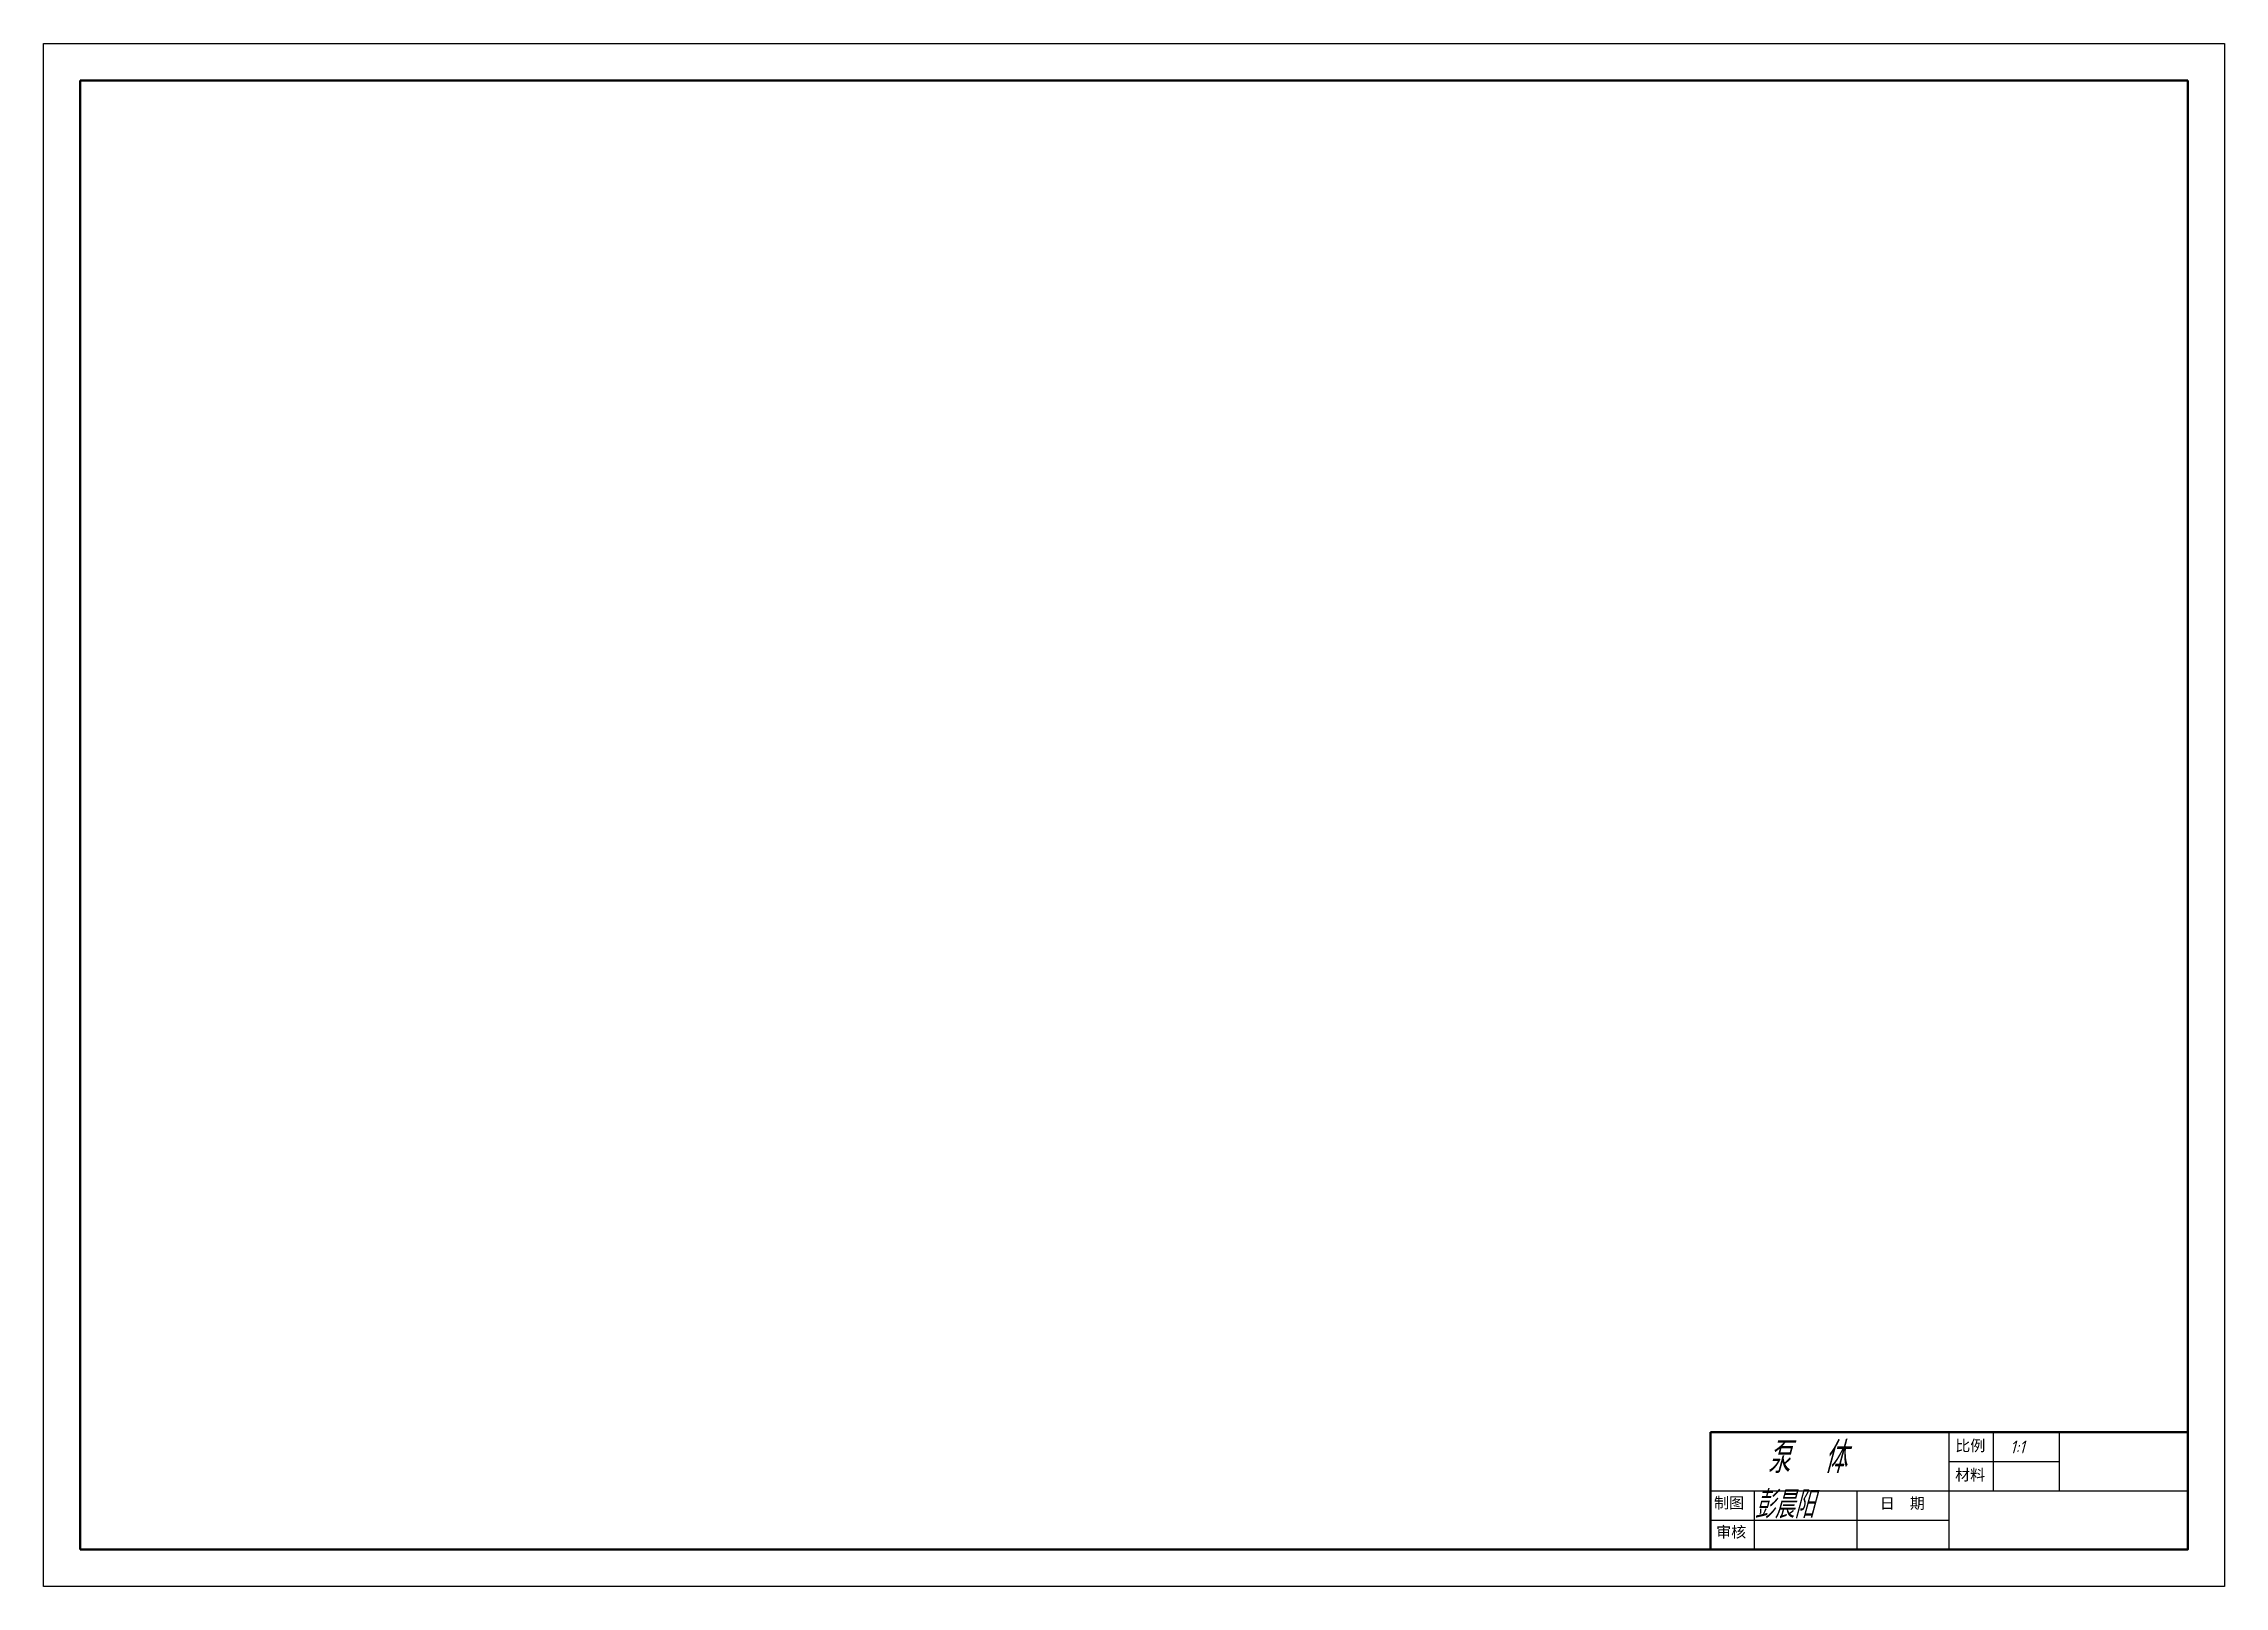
# Model space of a CAD drawing. Header units: millimetres. Extents: x 96 to 4157, y -1988 to 195.
# Drawn here: x 3563 to 4157, y -1988 to -1568 of the extents above; entities that cross this region are included whole.
import ezdxf

# ---------------------------------------------------------------- set-up
doc = ezdxf.new("R2010")
doc.units = ezdxf.units.MM
doc.header["$LTSCALE"] = 1.5
doc.layers.add('粗实线', color=7, linetype='Continuous', lineweight=50)
doc.layers.add('细线', color=7, linetype='Continuous', lineweight=25)
doc.styles.get("Standard").update_dxf_attribs({"font": 'gbeitc.shx', "bigfont": 'gbcbig.shx'})
doc.styles.add('宋体', font='gbeitc.shx', dxfattribs={"bigfont": 'gbcbig.shx'})

msp = doc.modelspace()

# ---------------------------------------------------------------- texts
at = {"layer": '粗实线', "attachment_point": 1, "style": '宋体'}
for s, width, insert, char_height in [('泵  体', 65, (4032.531, -1948.661), 8.5), ('1:1', 17.98493, (4098.676, -1948.264), 3.5)]:
    msp.add_mtext_dynamic_manual_height_columns(s, width=width, gutter_width=12.5, heights=[0], dxfattribs=dict(at, insert=insert, char_height=char_height))
at = {"layer": '粗实线', "insert": (4029.027, -1961.98), "char_height": 7.4916, "attachment_point": 1}
msp.add_mtext_dynamic_manual_height_columns('彭晨阳', width=83.90591, gutter_width=37.458, heights=[0], dxfattribs=at)
at = {"layer": '细线', "ltscale": 11, "char_height": 3, "attachment_point": 1, "style": '宋体'}
for s, width, insert in [('{\\fSimSun|b0|i0|c134|p2;比例}', 12.03161, (4083.728, -1948.168)), ('{\\fSimSun|b0|i0|c134|p2;材料}', 12.04815, (4083.675, -1956.121)), ('{\\fSimSun|b0|i0|c134|p2;制图}', 12, (4018.028, -1963.732)), ('{\\fSimSun|b0|i0|c134|p2;日  期}', 25, (4063.161, -1963.857)), ('{\\fSimSun|b0|i0|c134|p2;审核}', 12, (4018.592, -1971.67))]:
    msp.add_mtext_dynamic_manual_height_columns(s, width=width, gutter_width=12.5, heights=[0], dxfattribs=dict(at, insert=insert))

# ---------------------------------------------------------------- linework, layer by layer
at = {"lineweight": 50}
for p, q in [((4082.027, -1945.98), (4147.027, -1945.98)), ((4147.027, -1977.98), (4147.027, -1945.98)), ((4017.027, -1977.98), (4017.027, -1961.98)), ((4017.027, -1977.98), (4147.027, -1977.98))]:
    msp.add_line(p, q, dxfattribs=at)
for p, q in [((3737.027, -1987.98), (3737.027, -1987.98)), ((4157.027, -1987.98), (4157.027, -1987.98))]:
    msp.add_line(p, q)
at = {"layer": '粗实线'}
for p, q in [((3573.027, -1977.98), (3573.027, -1577.98)), ((3573.027, -1577.98), (4147.027, -1577.98)), ((4147.027, -1577.98), (4147.027, -1977.98)), ((4147.027, -1977.98), (3573.027, -1977.98))]:
    msp.add_line(p, q, dxfattribs=at)
at = {"layer": '粗实线', "color": 0, "lineweight": 50}
msp.add_line((4147.027, -1839.48), (4147.027, -1945.98), dxfattribs=at)
at = {"layer": '粗实线', "ltscale": 11}
for p in [(4082.027, -1945.98), (4017.027, -1961.98)]:
    msp.add_line(p, (4017.027, -1945.98), dxfattribs=at)
at = {"layer": '细线'}
for p, q in [((3563.027, -1987.98), (3563.027, -1567.98)), ((3563.027, -1567.98), (4157.027, -1567.98)), ((4157.027, -1567.98), (4157.027, -1977.98)), ((4157.027, -1977.98), (4157.027, -1987.98)), ((4157.027, -1987.98), (3563.027, -1987.98))]:
    msp.add_line(p, q, dxfattribs=at)
at = {"layer": '细线', "ltscale": 11}
for p, q in [((4082.027, -1977.98), (4082.027, -1945.98)), ((4094.042, -1945.98), (4094.075, -1961.98)), ((4112.027, -1945.98), (4112.027, -1961.98)), ((4082.027, -1953.98), (4112.027, -1953.98)), ((4017.027, -1961.98), (4147.027, -1961.98)), ((4029.027, -1977.98), (4029.027, -1961.98)), ((4057.027, -1977.98), (4057.027, -1961.98)), ((4017.027, -1969.98), (4082.027, -1969.98))]:
    msp.add_line(p, q, dxfattribs=at)
at = {"layer": '细线', "color": 0, "lineweight": 25}
msp.add_line((4147.027, -1977.98), (4017.027, -1977.98), dxfattribs=at)
msp.add_point((4147.027, -1977.98), dxfattribs=at)
msp.add_point((4147.027, -1977.98), dxfattribs=at)
msp.add_point((4147.027, -1977.98), dxfattribs=at)

msp.set_redraw_order([(e.dxf.handle, doc.entitydb.next_handle()) for e in msp.query("TEXT MTEXT ATTDEF DIMENSION ARC_DIMENSION")])  # texts and dimensions are drawn at this point

doc.saveas('drawing.dxf')
